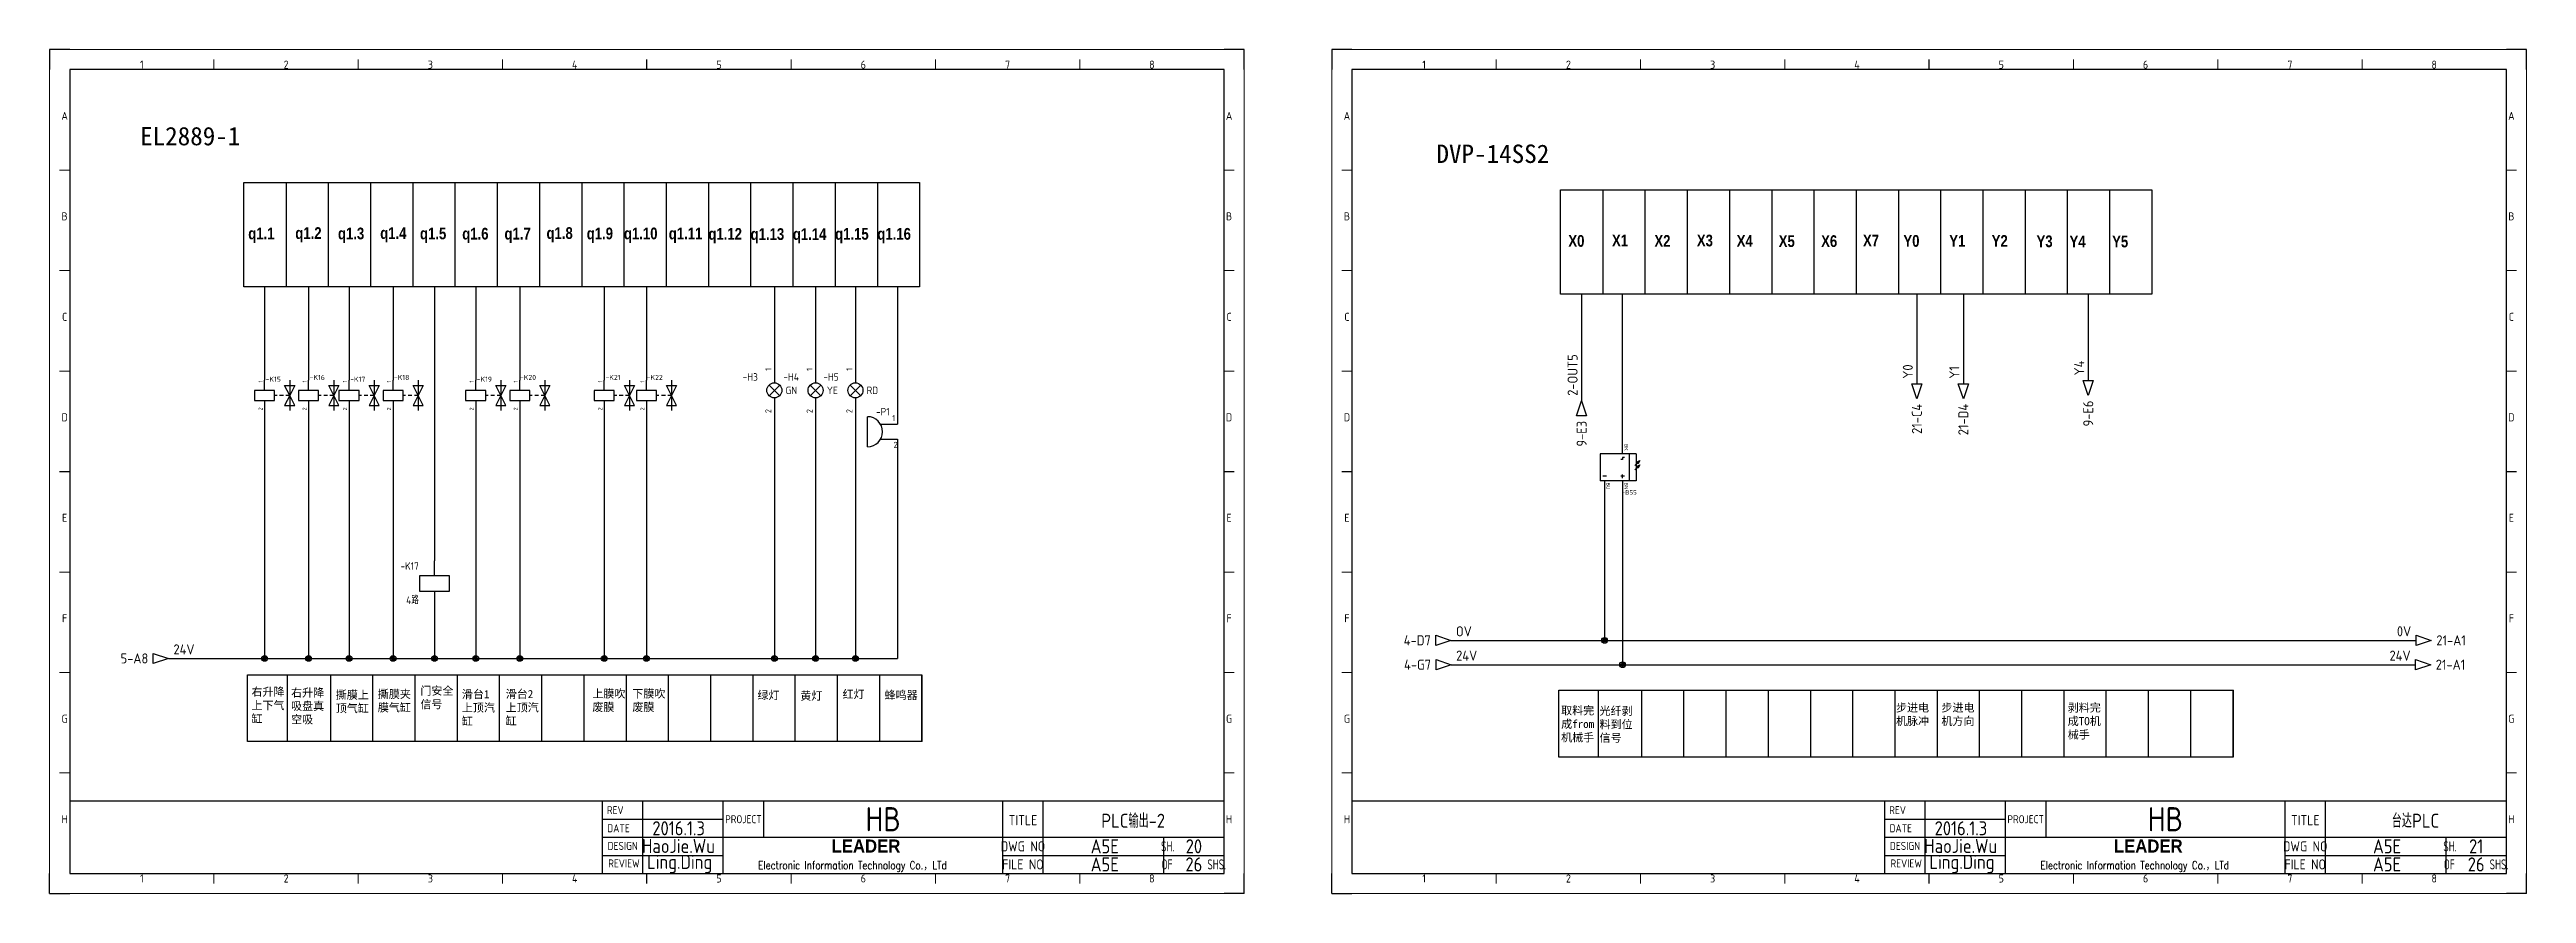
# Model space of a CAD drawing. Header units: millimetres. Extents: x -1699 to 15529, y -2130 to 61.
# Drawn here: x 11044 to 12276, y -2124 to -1704 of the extents above; entities that cross this region are included whole.
import ezdxf
from ezdxf.enums import TextEntityAlignment as Align

# ---------------------------------------------------------------- set-up
doc = ezdxf.new("R2010")
doc.units = ezdxf.units.MM
doc.header["$LTSCALE"] = 10
for name, color, linetype in [('AE_BOR', 1, 'Continuous'), ('DESC', 1, 'Continuous'), ('MISC', 2, 'Continuous'), ('SYMS', 7, 'Continuous'), ('TAGS', 51, 'Continuous'), ('TERMS', 123, 'Continuous'), ('WIREREF', 61, 'Continuous'), ('WIREREF_DEST', 61, 'Continuous'), ('XREF', 7, 'Continuous'), ('YEL_14_THHN', 7, 'Continuous'), ('图框_标题栏属性', 1, 'Continuous'), ('图框_标题栏文字', 6, 'Continuous')]:
    doc.layers.add(name, color=color, linetype=linetype)
doc.layers.add('细实线', color=7, linetype='Continuous', lineweight=25)
doc.styles.add('ACGBTS', font='ISOCP.SHX')
doc.styles.add('CCFS', font='', dxfattribs={"height": 0.7})
doc.styles.get("Standard").update_dxf_attribs({"font": 'simplex.shx', "width": 0.8, "height": 1.625, "bigfont": 'spec_bar.shx'})
doc.styles.add('WD_IEC', font='ISOCP2.shx', dxfattribs={"height": 4, "bigfont": 'gbcbig.shx'})
doc.styles.add('工程字', font='gbenor.shx', dxfattribs={"bigfont": 'gbcbig.shx'})
doc.styles.get('CCFS').set_extended_font_data('SimSun')

msp = doc.modelspace()

# ---------------------------------------------------------------- texts
at = {"layer": 'SYMS', "attachment_point": 1, "style": 'CCFS'}
for s, heights, insert, char_height in [('\\P{\\fSimSun|b1|i0|c134|p2;EL2889-1}', [28.1], (11089.2, -1727.2), 9.165), ('\\P{\\fSimSun|b1|i0|c134|p2;DVP-14SS2}', [28.1], (11733.8, -1736), 9.165), ('\\P右升降上下气缸', [28.1], (11144.6, -2014.9), 4.02), ('\\P右升降吸盘真空吸', [28.1], (11164.3, -2015.3), 4.02), ('撕膜上顶气缸', [28.1], (11186.5, -2023.1), 4.02), ('撕膜夹膜气缸', [28.1], (11207.4, -2022.7), 4.02), ('\\P门安全信号', [28.1], (11228.6, -2014.4), 4.02), ('滑台1上顶汽缸', [28.1], (11249.2, -2022.8), 4.02), ('滑台2上顶汽缸', [28.1], (11271, -2022.7), 4.02), ('上膜吹废膜', [28.1], (11314.1, -2022.5), 4.02), ('下膜吹废膜', [28.1], (11334, -2022.5), 4.02), ('\\P绿灯', [28.1], (11396.2, -2016.6), 4.02), ('\\P黄灯', [28.1], (11417.5, -2016.9), 4.02), ('\\P红灯', [28.1], (11438.5, -2016.1), 4.02), ('\\P蜂鸣器', [28.1], (11459.4, -2016.5), 4.02), ('\\P取料完成from机械手', [28.1], (11795.8, -2024.2), 4.024), ('\\P光纤剥料到位信号', [28.1], (11814.9, -2024.4), 4.02), ('\\P步进电机脉冲', [28.1], (11962.3, -2022.8), 4.02), ('\\P步进电机方向', [34.8], (11984.9, -2022.8), 4.02), ('\\P剥料完成TO机械手', [34.8], (12047.7, -2022.8), 4.02)]:
    msp.add_mtext_dynamic_manual_height_columns(s, width=17.312, gutter_width=0, heights=heights, dxfattribs=dict(at, insert=insert, char_height=char_height))
at = {"layer": '细实线', "char_height": 5.844, "width": 4.871, "attachment_point": 1}
for s, insert in [('{\\fArial|b1|i0|c0|p34;q1.1}', (11143, -1792.6)), ('{\\fArial|b1|i0|c0|p34;q1.2}', (11166.4, -1792.4)), ('{\\fArial|b1|i0|c0|p34;q1.3}', (11187.6, -1792.6)), ('{\\fArial|b1|i0|c0|p34;q1.4}', (11208.6, -1792.4)), ('{\\fArial|b1|i0|c0|p34;q1.5}', (11228.4, -1792.6)), ('{\\fArial|b1|i0|c0|p34;q1.6}', (11249.4, -1792.7)), ('{\\fArial|b1|i0|c0|p34;q1.7}', (11270.4, -1792.7)), ('{\\fArial|b1|i0|c0|p34;q1.8}', (11291.3, -1792.4)), ('{\\fArial|b1|i0|c0|p34;q1.9}', (11311.3, -1792.6)), ('{\\fArial|b1|i0|c0|p34;q1.10}', (11329.8, -1792.6)), ('{\\fArial|b1|i0|c0|p34;q1.11}', (11352.1, -1792.6)), ('{\\fArial|b1|i0|c0|p34;q1.12}', (11371.8, -1792.8)), ('{\\fArial|b1|i0|c0|p34;q1.13}', (11392.8, -1792.9)), ('{\\fArial|b1|i0|c0|p34;q1.14}', (11413.8, -1792.9)), ('{\\fArial|b1|i0|c0|p34;q1.15}', (11434.8, -1792.8)), ('{\\fArial|b1|i0|c0|p34;q1.16}', (11455.8, -1792.8)), ('{\\fArial|b1|i0|c0|p34;X0}', (11799.4, -1796.3)), ('{\\fArial|b1|i0|c0|p34;X1}', (11821.1, -1796.1)), ('{\\fArial|b1|i0|c0|p34;X2}', (11842.2, -1796.3)), ('{\\fArial|b1|i0|c0|p34;X3}', (11863.3, -1796.1)), ('{\\fArial|b1|i0|c0|p34;X4}', (11883.1, -1796.3)), ('{\\fArial|b1|i0|c0|p34;X5}', (11904, -1796.4)), ('{\\fArial|b1|i0|c0|p34;X6}', (11925.1, -1796.4)), ('{\\fArial|b1|i0|c0|p34;X7}', (11945.9, -1796.1)), ('{\\fArial|b1|i0|c0|p34;Y0}', (11966, -1796.3)), ('{\\fArial|b1|i0|c0|p34;Y1}', (11988.8, -1796.3)), ('{\\fArial|b1|i0|c0|p34;Y2}', (12009.9, -1796.3)), ('{\\fArial|b1|i0|c0|p34;Y3}', (12032.2, -1796.5)), ('{\\fArial|b1|i0|c0|p34;Y4}', (12048.6, -1796.6)), ('{\\fArial|b1|i0|c0|p34;Y5}', (12069.8, -1796.6))]:
    msp.add_mtext(s, dxfattribs=dict(at, insert=insert))

# ---------------------------------------------------------------- blocks, each defined once
blk = doc.blocks.new('Border')
for p, q in [((584, 410), (10, 410)), ((10, 410), (10, 10)), ((584, 10), (584, 410)), ((10, 10), (584, 10))]:
    blk.add_line(p, q)
at = {"layer": 'AE_BOR', "color": 1, "lineweight": 30}
for p, q in [((10, 420), (0, 420)), ((0, 420), (0, 410)), ((594, 420), (584, 420)), ((594, 410), (594, 420)), ((297, 410), (297, 415)), ((5, 210), (10, 210)), ((584, 210), (589, 210)), ((0, 0), (0, 10)), ((0, 0), (10, 0)), ((297, 5), (297, 10)), ((594, 0), (584, 0)), ((594, 0), (594, 10))]:
    blk.add_line(p, q, dxfattribs=at)
at = {"layer": 'AE_BOR', "color": 1, "lineweight": 15}
for p, q in [((0, 420), (594, 420)), ((0, 0), (0, 420)), ((594, 420), (594, 0)), ((81.75, 410), (81.75, 415)), ((153.5, 410), (153.5, 415)), ((225.25, 410), (225.25, 415)), ((368.75, 410), (368.75, 415)), ((440.5, 410), (440.5, 415)), ((512.25, 410), (512.25, 415)), ((10, 360), (5, 360)), ((589, 360), (584, 360)), ((10, 310), (5, 310)), ((589, 310), (584, 310)), ((10, 260), (5, 260)), ((589, 260), (584, 260)), ((10, 160), (5, 160)), ((589, 160), (584, 160)), ((10, 110), (5, 110)), ((589, 110), (584, 110)), ((10, 60), (5, 60)), ((589, 60), (584, 60)), ((594, 0), (0, 0)), ((81.75, 5), (81.75, 10)), ((153.5, 5), (153.5, 10)), ((225.25, 5), (225.25, 10)), ((368.75, 5), (368.75, 10)), ((440.5, 5), (440.5, 10)), ((512.25, 5), (512.25, 10))]:
    blk.add_line(p, q, dxfattribs=at)
at = {"layer": 'AE_BOR', "color": 1, "lineweight": 15, "style": 'ACGBTS'}
for s, p in [('1', (45.875, 412.5)), ('2', (117.625, 412.5)), ('3', (189.375, 412.5)), ('4', (261.125, 412.5)), ('5', (332.875, 412.5)), ('6', (404.625, 412.5)), ('7', (476.375, 412.5)), ('8', (548.125, 412.5)), ('A', (7.5, 387)), ('A', (586.5, 387)), ('B', (7.5, 337)), ('B', (586.5, 337)), ('C', (7.5, 287)), ('C', (586.5, 287)), ('D', (7.5, 237)), ('D', (586.5, 237)), ('E', (7.5, 187)), ('E', (586.5, 187)), ('F', (7.5, 137)), ('F', (586.5, 137)), ('G', (7.5, 87)), ('G', (586.5, 87)), ('H', (7.5, 37)), ('H', (586.5, 37)), ('1', (45.875, 7.5)), ('2', (117.625, 7.5)), ('3', (189.375, 7.5)), ('4', (261.125, 7.5)), ('5', (332.875, 7.5)), ('6', (404.625, 7.5)), ('7', (476.375, 7.5)), ('8', (548.125, 7.5))]:
    blk.add_text(s, height=4, dxfattribs=at).set_placement(p, align=Align.MIDDLE)
blk = doc.blocks.new('TITLE3')
for p, q in [((-309, 0), (-309, 36)), ((-309, 27), (-249, 27)), ((-289, 0), (-289, 36)), ((-249, 0), (-249, 36)), ((-249, 0), (-249, 36)), ((-249, 0), (-249, 36)), ((-229, 36), (-229, 27)), ((-229, 27), (-229, 18)), ((-110, 0), (-110, 36)), ((-90, 0), (-90, 36)), ((-309, 18), (-248, 18)), ((-249, 18), (0, 18)), ((-30, 0), (-30, 18)), ((-309, 9), (-249, 9)), ((-289, 4.2), (-289, 4.2)), ((-289, 4.2), (-289, 4.2)), ((-110, 9), (0, 9))]:
    blk.add_line(p, q)
blk.add_lwpolyline([(-309, 36), (-574, 36), (-574, 0), (-309, 0)], close=True)
blk.add_lwpolyline([(-309, 0), (0, 0), (0, 36), (-309, 36)])
at = {"insert": (-248, 16.9), "char_height": 5, "attachment_point": 1}
blk.add_mtext_dynamic_manual_height_columns('\\pi52.854;{\\fArial Black|b0|i0|c0|p34;\\H1.3x;LEADER\\Fsimplex,spec_bar|c134;\\H1.0769x; }\\P\\pi16.37;{\\H0.8x;Electronic Information Technology Co.\\fSimSun|b0|i0|c134|p2;，\\Fsimplex,spec_bar|c134;LTd}', width=138.015, gutter_width=8.12, heights=[69.9], dxfattribs=at)
at = {"layer": '图框_标题栏属性', "style": '工程字'}
for tag, height, p in [('版本', 7, (-271.2, 31.5)), ('日期', 7, (-271.2, 22.5)), ('项目', 12, (-169.5, 27)), ('名称', 7, (-45.2, 26.5)), ('制图', 7, (-271.3, 13.7)), ('文件', 7, (-59.3, 13.5)), ('页数', 7, (-16.3, 13.5)), ('审核', 7, (-270.7, 4.7)), ('图号', 7, (-59.3, 4.5)), ('总数', 7, (-16.3, 4.5))]:
    blk.add_attdef(tag, text='', height=height, dxfattribs=at).set_placement(p, align=Align.MIDDLE)
at = {"layer": '图框_标题栏文字', "style": '工程字'}
for s, height, p in [('REV', 4, (-302.7, 31.5)), ('PROJECT', 4, (-239, 27)), ('TITLE', 5, (-100, 26.5)), ('DATE', 4, (-301.1, 22.5)), ('DESIGN', 4, (-299, 13.7)), ('DWG NO', 5, (-100, 13.5)), ('REVIEW', 4, (-298.4, 5)), ('FILE NO', 5, (-100, 4.5))]:
    blk.add_text(s, height=height, dxfattribs=at).set_placement(p, align=Align.MIDDLE_CENTER)
at = {"layer": '图框_标题栏文字', "style": '工程字', "width": 0.8}
for s, p in [('SH.            ', (-15, 13.5)), ('OF        SHS.', (-15, 4.5))]:
    blk.add_text(s, height=5, dxfattribs=at).set_placement(p, align=Align.MIDDLE_CENTER)
blk = doc.blocks.new('HA1D3')
blk.add_lwpolyline([(0, 0), (-3.75, -1.25), (-3.75, 1.25)], close=True)
at = {"style": 'WD_IEC'}
blk.add_attdef('XREF', text='', height=2.5, dxfattribs=at).set_placement((-5, 0), align=Align.MIDDLE_RIGHT)
at = {"style": 'WD_IEC', "flags": 1}
blk.add_attdef('SIGCODE', text='', height=1, dxfattribs=at).set_placement((-2.5, 1.8), align=Align.RIGHT)
at = {"style": 'WD_IEC'}
for tag, p, height, flags in [('X1TERM01', (0, 0), 0.32, 1), ('WIRENO', (1.25, 1), 2.5, 8)]:
    blk.add_attdef(tag, p, '', height=height, dxfattribs=dict(at, flags=flags))
blk.add_attdef('DESC1', text='', height=2.5, dxfattribs=at).set_placement((1.25, -1), align=Align.TOP_LEFT)
blk = doc.blocks.new('*U283')
at = {"layer": 'SYMS'}
blk.add_line((0, -16.7), (0, 16.7), dxfattribs=at)
blk = doc.blocks.new('*U284')
at = {"layer": 'SYMS', "color": 0, "linetype": 'ByBlock', "lineweight": -2, "transparency": 16777216}
for p in [(0, 0), (21, 0), (42, 0), (63, 0), (84, 0), (105, 0), (126, 0), (147, 0), (168, 0), (189, 0), (210, 0), (231, 0), (252, 0), (273, 0), (294, 0)]:
    blk.add_blockref('*U283', p, dxfattribs=at)
blk = doc.blocks.new('*U285')
at = {"layer": 'SYMS'}
blk.add_line((0, 26), (0, -26), dxfattribs=at)
blk = doc.blocks.new('*U286')
at = {"layer": 'SYMS', "color": 0, "linetype": 'ByBlock', "lineweight": -2, "transparency": 16777216}
for p in [(0, 0), (21, 0), (42, 0), (63, 0), (84, 0), (105, 0), (126, 0), (147, 0), (168, 0), (189, 0), (210, 0), (231, 0), (252, 0), (273, 0), (294, 0), (315, 0)]:
    blk.add_blockref('*U285', p, dxfattribs=at)
blk = doc.blocks.new('WDDOT')
for radius in [0.72, 0.449, 0.223]:
    blk.add_circle((0, 0), radius)
blk = doc.blocks.new('VSV1')
for p, q in [((0, 2.5), (0, 7.5)), ((6.2, 0), (5, 0)), ((9.4, 0), (7.5, 0)), ((12.5, 0), (10, 5)), ((10, 5), (15, 5)), ((12.5, 0), (10, -5)), ((12.5, 0), (10.6, 0)), ((12.5, 7.5), (12.5, -7.5)), ((15, 5), (12.5, 0)), ((15, -5), (12.5, 0)), ((0, -2.5), (0, -7.5)), ((10, -5), (15, -5))]:
    blk.add_line(p, q)
blk.add_lwpolyline([(-5, 2.5), (-5, -2.5), (5, -2.5), (5, 2.5)], close=True)
at = {"style": 'WD_IEC'}
for tag, p in [('INST', (-5.2, 11.5)), ('TAG1', (-5.2, 4.5)), ('LOC', (-5.2, 8)), ('DESC2', (-5.2, -10.3)), ('DESC3', (-5.2, -13.8)), ('DESC1', (-5.2, -6.8))]:
    blk.add_attdef(tag, text='', height=2.5, dxfattribs=at).set_placement(p, align=Align.RIGHT)
at = {"style": 'WD_IEC', "flags": 9}
for tag, p in [('MFG', (-6, 1)), ('CAT', (-6, -1.5))]:
    blk.add_attdef(tag, text='', height=1.5, dxfattribs=at).set_placement(p, align=Align.RIGHT)
at = {"style": 'WD_IEC', "flags": 1}
for tag, p, height in [('X4LINK', (-5, 0), 0.32), ('X2TERM01', (0, 7.5), 0.32), ('X1LINK', (12.5, 0), 0.32), ('X8TERM02', (0, -7.5), 0.32), ('ASSYCODE', (1, -4), 1), ('FAMILY', (1, -5.5), 1), ('CATDESC', (1, -7), 1)]:
    blk.add_attdef(tag, p, '', height=height, dxfattribs=at)
at = {"style": 'WD_IEC'}
blk.add_attdef('TERM01', text='', height=2, rotation=90, dxfattribs=at).set_placement((-1, 7.5), align=Align.RIGHT)
blk.add_attdef('TERM02', (-1, -7.5), '', height=2, rotation=90, dxfattribs=at)
at = {"lineweight": 9, "style": 'WD_IEC'}
for tag, p in [('NO', (-5.5, -16.5)), ('NC', (-5.5, -20))]:
    blk.add_attdef(tag, text='', height=2.5, dxfattribs=at).set_placement(p, align=Align.TOP_RIGHT)
for tag, p in [('XREFNO', (-4, -16.5)), ('XREFNC', (-4, -20)), ('WDTAGALT', (-3.9, -23.1))]:
    blk.add_attdef(tag, text='', height=2.5, dxfattribs=at).set_placement(p, align=Align.TOP_LEFT)
blk = doc.blocks.new('VCR1')
for p, q in [((0, 2.5), (0, 7.5)), ((0, -2.5), (0, -7.5))]:
    blk.add_line(p, q)
blk.add_lwpolyline([(-5, 2.5), (-5, -2.5), (5, -2.5), (5, 2.5)], close=True)
at = {"style": 'WD_IEC'}
for tag, p in [('INST', (-5.25, 11.5)), ('LOC', (-5.25, 8)), ('TAG1', (-5.25, 4.5)), ('DESC2', (-5.25, -10.35)), ('DESC1', (-5.25, -6.85)), ('DESC3', (-5.25, -13.85))]:
    blk.add_attdef(tag, text='', height=2.5, dxfattribs=at).set_placement(p, align=Align.RIGHT)
at = {"style": 'WD_IEC', "flags": 9}
for tag, p in [('MFG', (-6, 1)), ('CAT', (-6, -1.5))]:
    blk.add_attdef(tag, text='', height=1.5, dxfattribs=at).set_placement(p, align=Align.RIGHT)
at = {"style": 'WD_IEC', "flags": 1}
for tag, p, height in [('X4LINK', (-5, 0), 0.32), ('X2TERM01', (0, 7.5), 0.32), ('X1LINK', (5, 0), 0.32), ('X8TERM02', (0, -7.5), 0.32), ('ASSYCODE', (1, -4), 1), ('FAMILY', (1, -5.5), 1), ('CATDESC', (1, -7), 1)]:
    blk.add_attdef(tag, p, '', height=height, dxfattribs=at)
at = {"style": 'WD_IEC'}
blk.add_attdef('TERM01', text='', height=2, rotation=90, dxfattribs=at).set_placement((-1, 7.5), align=Align.RIGHT)
blk.add_attdef('TERM02', (-1, -7.5), '', height=2, rotation=90, dxfattribs=at)
at = {"lineweight": 9, "style": 'WD_IEC'}
for tag, p in [('NO', (-5.5, -16.5)), ('NC', (-5.5, -20))]:
    blk.add_attdef(tag, text='', height=2.5, dxfattribs=at).set_placement(p, align=Align.TOP_RIGHT)
for tag, p in [('XREFNO', (-4, -16.5)), ('XREFNC', (-4, -20))]:
    blk.add_attdef(tag, text='', height=2.5, dxfattribs=at).set_placement(p, align=Align.TOP_LEFT)
blk = doc.blocks.new('VLT1G')
for p, q in [((-1.77, -1.77), (1.77, 1.77)), ((1.77, -1.77), (-1.77, 1.77)), ((0, 7.5), (0, 2.5)), ((0, -2.5), (0, -7.5))]:
    blk.add_line(p, q)
blk.add_circle((0, 0), 2.5)
at = {"style": 'WD_IEC'}
for tag, p in [('INST', (-5.5, 10.25)), ('LOC', (-5.5, 6.75)), ('TAG1', (-5.5, 3.25)), ('DESC2', (-5.5, -9.85)), ('DESC1', (-5.5, -6.35)), ('DESC3', (-5.5, -13.35))]:
    blk.add_attdef(tag, text='', height=2.5, dxfattribs=at).set_placement(p, align=Align.RIGHT)
at = {"style": 'WD_IEC', "flags": 9}
for tag, p in [('MFG', (-6, -0.25)), ('CAT', (-6, -2.75))]:
    blk.add_attdef(tag, text='', height=1.5, dxfattribs=at).set_placement(p, align=Align.RIGHT)
at = {"style": 'WD_IEC'}
blk.add_attdef('TERM01', text='', height=2, rotation=90, dxfattribs=at).set_placement((-1, 7.5), align=Align.RIGHT)
blk.add_attdef('TERM02', (-1, -7.5), '', height=2, rotation=90, dxfattribs=at)
at = {"style": 'WD_IEC', "flags": 1}
for tag, p, height in [('X4LINK', (-3, 0), 0.32), ('X2TERM01', (0, 7.5), 0.32), ('X1LINK', (3, 0), 0.32), ('X8TERM02', (0, -7.5), 0.32), ('ASSYCODE', (1, -4), 1), ('FAMILY', (1, -5.5), 1), ('CATDESC', (1, -7), 1)]:
    blk.add_attdef(tag, p, '', height=height, dxfattribs=at)
at = {"lineweight": 13, "style": 'WD_IEC'}
blk.add_attdef('COLOR', text='', height=2.5, dxfattribs=at).set_placement((3.75, 0), align=Align.MIDDLE_LEFT)
at = {"lineweight": 15, "style": 'WD_IEC'}
for tag, p in [('XREF', (-5.5, -18)), ('WDTAGALT', (-5.5, -21))]:
    blk.add_attdef(tag, text='', height=2.5, dxfattribs=at).set_placement(p, align=Align.RIGHT)
blk = doc.blocks.new('VLT1Y')
for p, q in [((-1.77, -1.77), (1.77, 1.77)), ((1.77, -1.77), (-1.77, 1.77)), ((0, 7.5), (0, 2.5)), ((0, -2.5), (0, -7.5))]:
    blk.add_line(p, q)
blk.add_circle((0, 0), 2.5)
at = {"style": 'WD_IEC'}
for tag, p in [('INST', (-5.5, 10.25)), ('LOC', (-5.5, 6.75)), ('TAG1', (-5.5, 3.25)), ('DESC2', (-5.5, -9.85)), ('DESC1', (-5.5, -6.35)), ('DESC3', (-5.5, -13.35))]:
    blk.add_attdef(tag, text='', height=2.5, dxfattribs=at).set_placement(p, align=Align.RIGHT)
at = {"style": 'WD_IEC', "flags": 9}
for tag, p in [('MFG', (-6, -0.25)), ('CAT', (-6, -2.75))]:
    blk.add_attdef(tag, text='', height=1.5, dxfattribs=at).set_placement(p, align=Align.RIGHT)
at = {"style": 'WD_IEC'}
blk.add_attdef('TERM01', text='', height=2, rotation=90, dxfattribs=at).set_placement((-1, 7.5), align=Align.RIGHT)
blk.add_attdef('TERM02', (-1, -7.5), '', height=2, rotation=90, dxfattribs=at)
at = {"style": 'WD_IEC', "flags": 1}
for tag, p, height in [('X4LINK', (-3, 0), 0.32), ('X2TERM01', (0, 7.5), 0.32), ('X1LINK', (3, 0), 0.32), ('X8TERM02', (0, -7.5), 0.32), ('ASSYCODE', (1, -4), 1), ('FAMILY', (1, -5.5), 1), ('CATDESC', (1, -7), 1)]:
    blk.add_attdef(tag, p, '', height=height, dxfattribs=at)
at = {"lineweight": 13, "style": 'WD_IEC'}
blk.add_attdef('COLOR', text='', height=2.5, dxfattribs=at).set_placement((3.75, 0), align=Align.MIDDLE_LEFT)
at = {"lineweight": 15, "style": 'WD_IEC'}
for tag, p in [('XREF', (-5.5, -18)), ('WDTAGALT', (-5.5, -21.5))]:
    blk.add_attdef(tag, text='', height=2.5, dxfattribs=at).set_placement(p, align=Align.RIGHT)
blk = doc.blocks.new('VLT1R')
for p, q in [((-1.77, -1.77), (1.77, 1.77)), ((1.77, -1.77), (-1.77, 1.77)), ((0, 7.5), (0, 2.5)), ((0, -2.5), (0, -7.5))]:
    blk.add_line(p, q)
blk.add_circle((0, 0), 2.5)
at = {"style": 'WD_IEC'}
for tag, p in [('INST', (-5.5, 10.25)), ('LOC', (-5.5, 6.75)), ('TAG1', (-5.5, 3.25)), ('DESC2', (-5.5, -9.85)), ('DESC1', (-5.5, -6.35)), ('DESC3', (-5.5, -13.35))]:
    blk.add_attdef(tag, text='', height=2.5, dxfattribs=at).set_placement(p, align=Align.RIGHT)
at = {"style": 'WD_IEC', "flags": 9}
for tag, p in [('MFG', (-6, -0.25)), ('CAT', (-6, -2.75))]:
    blk.add_attdef(tag, text='', height=1.5, dxfattribs=at).set_placement(p, align=Align.RIGHT)
at = {"style": 'WD_IEC'}
blk.add_attdef('TERM01', text='', height=2, rotation=90, dxfattribs=at).set_placement((-1, 7.5), align=Align.RIGHT)
blk.add_attdef('TERM02', (-1, -7.5), '', height=2, rotation=90, dxfattribs=at)
at = {"style": 'WD_IEC', "flags": 1}
for tag, p, height in [('X4LINK', (-3, 0), 0.32), ('X2TERM01', (0, 7.5), 0.32), ('X1LINK', (3, 0), 0.32), ('X8TERM02', (0, -7.5), 0.32), ('ASSYCODE', (1, -4), 1), ('FAMILY', (1, -5.5), 1), ('CATDESC', (1, -7), 1)]:
    blk.add_attdef(tag, p, '', height=height, dxfattribs=at)
at = {"lineweight": 13, "style": 'WD_IEC'}
blk.add_attdef('COLOR', text='', height=2.5, dxfattribs=at).set_placement((3.75, 0), align=Align.MIDDLE_LEFT)
at = {"lineweight": 15, "style": 'WD_IEC'}
for tag, p in [('XREF', (-5.5, -18)), ('WDTAGALT', (-5.5, -22))]:
    blk.add_attdef(tag, text='', height=2.5, dxfattribs=at).set_placement(p, align=Align.RIGHT)
blk = doc.blocks.new('VAN1Z')
for p, q in [((-10, -5), (-10, 5)), ((-5.67, 2.5), (0, 2.5)), ((-5.67, -2.5), (0, -2.5))]:
    blk.add_line(p, q)
blk.add_arc((-10, 0), 5, 270, 90)
at = {"style": 'WD_IEC'}
for tag, height, p in [('INST', 2.5, (-11.5, 11.5)), ('LOC', 2.5, (-11.5, 8)), ('TAG1', 2.5, (-11.5, 4.5)), ('TERM02', 2, (0, -1.5)), ('TERM01', 2, (0, 3.5)), ('DESC2', 2.5, (-11.5, -10.35)), ('DESC1', 2.5, (-11.5, -6.85)), ('DESC3', 2.5, (-11.5, -13.85)), ('XREF', 2.5, (-11.5, -18.85))]:
    blk.add_attdef(tag, text='', height=height, dxfattribs=at).set_placement(p, align=Align.RIGHT)
at = {"style": 'WD_IEC', "flags": 9}
for tag, p in [('MFG', (-11, 1)), ('CAT', (-11, -1.5))]:
    blk.add_attdef(tag, text='', height=1.5, dxfattribs=at).set_placement(p, align=Align.RIGHT)
at = {"style": 'WD_IEC', "flags": 1}
for tag, p, height in [('X2TERM01', (0, 2.5), 0.32), ('ASSYCODE', (-4, -4), 1), ('FAMILY', (-4, -5.5), 1), ('CATDESC', (-4, -7), 1), ('X8TERM02', (0, -2.5), 0.32)]:
    blk.add_attdef(tag, p, '', height=height, dxfattribs=at)
blk = doc.blocks.new('*U287')
at = {"layer": 'SYMS'}
blk.add_line((0, 26), (0, -26), dxfattribs=at)
blk = doc.blocks.new('*U288')
at = {"layer": 'SYMS', "color": 0, "linetype": 'ByBlock', "lineweight": -2, "transparency": 16777216}
for p in [(0, 0), (21, 0), (42, 0), (63, 0), (84, 0), (105, 0), (126, 0), (147, 0), (168, 0), (189, 0), (210, 0), (231, 0), (252, 0), (273, 0)]:
    blk.add_blockref('*U287', p, dxfattribs=at)
blk = doc.blocks.new('*U289')
at = {"layer": 'SYMS'}
blk.add_line((0, -16.7), (0, 16.7), dxfattribs=at)
blk = doc.blocks.new('*U290')
at = {"layer": 'SYMS', "color": 0, "linetype": 'ByBlock', "lineweight": -2, "transparency": 16777216}
for p in [(0, 0), (21, 0), (42, 0), (63, 0), (84, 0), (105, 0), (126, 0), (147, 0), (168, 0), (189, 0), (210, 0), (231, 0), (252, 0), (273, 0), (294, 0)]:
    blk.add_blockref('*U289', p, dxfattribs=at)
blk = doc.blocks.new('HA1S1')
blk.add_lwpolyline([(0, 1.25), (3.75, 0), (0, -1.25)], close=True)
at = {"style": 'WD_IEC'}
for tag, height, flags, p in [('WIRENO', 2.5, 8, (-1.25, 1)), ('SIGCODE', 1, 1, (5, 1.8))]:
    blk.add_attdef(tag, text='', height=height, dxfattribs=dict(at, flags=flags)).set_placement(p, align=Align.RIGHT)
at = {"style": 'WD_IEC', "flags": 1}
blk.add_attdef('X4TERM01', (0, 0), '', height=0.32, dxfattribs=at)
at = {"style": 'WD_IEC'}
blk.add_attdef('XREF', text='', height=2.5, dxfattribs=at).set_placement((5, 0), align=Align.MIDDLE_LEFT)
blk.add_attdef('DESC1', text='', height=2.5, dxfattribs=at).set_placement((-1.25, -1), align=Align.TOP_RIGHT)
blk = doc.blocks.new('HA1D4')
blk.add_lwpolyline([(0, 0), (1.25, -3.75), (-1.25, -3.75)], close=True)
at = {"style": 'WD_IEC', "flags": 8}
blk.add_attdef('WIRENO', (-1, 1.25), '', height=2.5, rotation=90, dxfattribs=at)
at = {"style": 'WD_IEC'}
blk.add_attdef('DESC1', text='', height=2.5, rotation=90, dxfattribs=at).set_placement((1, 1.25), align=Align.TOP_LEFT)
at = {"style": 'WD_IEC', "flags": 1}
blk.add_attdef('X2TERM01', (0, 0), '', height=0.32, dxfattribs=at)
blk.add_attdef('SIGCODE', text='', height=1, dxfattribs=at).set_placement((-2.5, -3.2), align=Align.RIGHT)
at = {"style": 'WD_IEC'}
blk.add_attdef('XREF', text='', height=2.5, rotation=90, dxfattribs=at).set_placement((0, -5), align=Align.MIDDLE_RIGHT)
blk = doc.blocks.new('VPE1B15')
for p, q in [((-9.5, -1.3), (-8.6, 0.5)), ((-8.6, 0.5), (-7.7, -0.4)), ((-8.2, 0), (-6.8, 1.4)), ((-7.5, -7.5), (-7.5, 7.5)), ((-7.5, 7.5), (12.5, 7.5)), ((-3.7, 7.5), (-3.7, -7.5)), ((-1, 4.9), (1, 4.9)), ((0, 7.5), (0, 12.5)), ((0, 5.9), (0, 3.9)), ((9, 4.9), (11, 4.9)), ((10, 7.5), (10, 12.5)), ((12.5, -7.5), (12.5, 7.5)), ((-7.7, -0.4), (-9.5, -1.3)), ((-9.5, -3.7), (-8.6, -1.9)), ((-7.7, -2.8), (-9.5, -3.7)), ((-8.6, -1.9), (-7.7, -2.8)), ((-8.2, -2.4), (-6.8, -1)), ((-7.5, -7.5), (12.5, -7.5)), ((-1, -5.4), (0, -5.4)), ((0, -5.4), (0, -4.4)), ((0, -4.4), (1, -4.4)), ((0, -7.5), (0, -12.5))]:
    blk.add_line(p, q)
for points in [[(-8.6, 0.5), (-7.7, -0.4), (-9.5, -1.3)], [(-8.6, -1.9), (-7.7, -2.8), (-9.5, -3.7)]]:
    blk.add_solid(points)
at = {"style": 'WD_IEC'}
for tag, height, p in [('INST', 2.7, (-11.5, 12)), ('XREF', 2.5, (-11.5, -1.4)), ('TAG1', 2.5, (-11.5, 3.2)), ('LOC', 2.7, (-11.5, 8)), ('DESC2', 2.7, (-11.5, -9.2)), ('DESC3', 2.7, (-11.5, -13.2)), ('DESC1', 2.7, (-11.5, -5.2))]:
    blk.add_attdef(tag, text='', height=height, dxfattribs=at).set_placement(p, align=Align.RIGHT)
at = {"style": 'WD_IEC', "flags": 1}
for tag, p, height in [('X4LINK', (-7.5, 0), 0.32), ('X2TERM01', (0, 12.5), 0.32), ('X2TERM02', (10, 12.5), 0.32), ('X1LINK', (12.5, 0), 0.32), ('MFG', (13, 6.1), 1.5), ('CAT', (13, 3.6), 1.5), ('X8TERM03', (0, -12.5), 0.32), ('ASSYCODE', (13.1, -4.4), 1), ('FAMILY', (13.1, -5.9), 1), ('CATDESC', (13.1, -7.4), 1)]:
    blk.add_attdef(tag, p, '', height=height, dxfattribs=at)
at = {"style": 'WD_IEC'}
for tag, p in [('TERM01', (-1, 12.2)), ('TERM02', (9, 12.2))]:
    blk.add_attdef(tag, text='', height=2, rotation=90, dxfattribs=at).set_placement(p, align=Align.RIGHT)
blk.add_attdef('TERM03', (-1, -13), '', height=2, rotation=90, dxfattribs=at)
blk = doc.blocks.new('HA1S4')
blk.add_lwpolyline([(0, -3.75), (-1.25, 0), (1.25, 0)], close=True)
at = {"style": 'WD_IEC', "flags": 8}
blk.add_attdef('WIRENO', (-1, 1.25), '', height=2.5, rotation=90, dxfattribs=at)
at = {"style": 'WD_IEC'}
blk.add_attdef('DESC1', text='', height=2.5, rotation=90, dxfattribs=at).set_placement((1, 1.25), align=Align.TOP_LEFT)
at = {"style": 'WD_IEC', "flags": 1}
blk.add_attdef('X2TERM01', (0, 0), '', height=0.32, dxfattribs=at)
blk.add_attdef('SIGCODE', text='', height=1, dxfattribs=at).set_placement((-2.5, -3.2), align=Align.RIGHT)
at = {"style": 'WD_IEC'}
blk.add_attdef('XREF', text='', height=2.5, rotation=90, dxfattribs=at).set_placement((0, -5), align=Align.MIDDLE_RIGHT)

# ---------------------------------------------------------------- linework, layer by layer
at = {"layer": 'SYMS'}
for p, q in [((11140.8, -1770.1), (11161.8, -1770.1)), ((11795.5, -1773.8), (11816.5, -1773.8)), ((11162.3, -2015.1), (11162.3, -2048.4)), ((11814.2, -2022.8), (11814.2, -2056.1))]:
    msp.add_line(p, q, dxfattribs=at)
for points in [[(11140.8, -1770.1), (11476.8, -1770.1), (11476.8, -1822.1), (11140.8, -1822.1)], [(11795.5, -1773.8), (12089.5, -1773.8), (12089.5, -1825.8), (11795.5, -1825.8)], [(11142.7, -2015.1), (11478, -2015.1), (11478, -2048.4), (11142.7, -2048.4)], [(11794.6, -2022.8), (12129.9, -2022.8), (12129.9, -2056.1), (11794.6, -2056.1)]]:
    msp.add_lwpolyline(points, close=True, dxfattribs=at)
at = {"layer": 'YEL_14_THHN'}
for p, q in [((11151.1, -1822.1), (11151.1, -1868.6)), ((11173, -1822.1), (11173, -1868.6)), ((11193.1, -1822.1), (11193.1, -1868.6)), ((11215, -1822.1), (11215, -1868.6)), ((11235.6, -1822.1), (11235.6, -1958.4)), ((11256.1, -1822.1), (11256.1, -1868.6)), ((11278, -1822.1), (11278, -1868.6)), ((11320, -1822.1), (11320, -1868.6)), ((11341, -1822.1), (11341, -1868.6)), ((11404.6, -1822.1), (11404.6, -1862.4)), ((11425.1, -1822.1), (11425.1, -1862.4)), ((11444.9, -1822.1), (11444.9, -1862.4)), ((11465.9, -1822.1), (11465.9, -1890.4)), ((11806, -1825.8), (11806, -1878.8)), ((11826.4, -1900.6), (11826.4, -1825.8)), ((11972.7, -1825.8), (11972.7, -1870.3)), ((11995.8, -1825.8), (11995.8, -1870.3)), ((12057.9, -1825.8), (12057.9, -1868.7)), ((11151.1, -1883.6), (11151.1, -2007)), ((11173, -1883.6), (11173, -2007)), ((11193.1, -1883.6), (11193.1, -2007)), ((11215, -1883.6), (11215, -2007)), ((11256.1, -1883.6), (11256.1, -2007)), ((11278, -1883.6), (11278, -2007)), ((11320, -1883.6), (11320, -2007)), ((11341, -1883.6), (11341, -2007)), ((11404.6, -1884.9), (11404.6, -2007)), ((11425.1, -1884.9), (11425.1, -2007)), ((11444.9, -1884.9), (11444.9, -2007)), ((11465.9, -1897.9), (11465.9, -2007)), ((11817.4, -1923.1), (11817.4, -1998)), ((11826.4, -1923.1), (11826.4, -2010.1)), ((11235.6, -1980.9), (11235.6, -2007)), ((11103.3, -2007), (11465.9, -2007)), ((11741, -1998), (12221, -1998)), ((11741.1, -2010.1), (12220.7, -2010.1))]:
    msp.add_line(p, q, dxfattribs=at)

# ---------------------------------------------------------------- block references
ref = msp.add_blockref('TITLE3', (11628.2, -2114))
ref.add_attrib('总数', '26', dxfattribs={"layer": '图框_标题栏属性', "height": 7, "style": '工程字'}).set_placement((11613.2, -2109.5), align=Align.MIDDLE)
ref.add_attrib('页数', '20', dxfattribs={"layer": '图框_标题栏属性', "height": 7, "style": '工程字'}).set_placement((11613.2, -2100.5), align=Align.MIDDLE)
ref.add_attrib('文件', 'A5E', dxfattribs={"layer": '图框_标题栏属性', "height": 7, "style": '工程字'}).set_placement((11568.9, -2100.5), align=Align.MIDDLE)
ref.add_attrib('图号', 'A5E', dxfattribs={"layer": '图框_标题栏属性', "height": 7, "style": '工程字'}).set_placement((11568.9, -2109.5), align=Align.MIDDLE)
ref.add_attrib('名称', 'PLC输出-2', dxfattribs={"layer": '图框_标题栏属性', "height": 7, "style": '工程字'}).set_placement((11583, -2087.4), align=Align.MIDDLE)
ref.add_attrib('项目', 'HB', dxfattribs={"layer": '图框_标题栏属性', "height": 12, "style": '工程字'}).set_placement((11458.7, -2087), align=Align.MIDDLE)
ref.add_attrib('审核', 'Ling.Ding', dxfattribs={"layer": '图框_标题栏属性', "height": 7, "style": '工程字'}).set_placement((11357.5, -2109.3), align=Align.MIDDLE)
ref.add_attrib('制图', 'HaoJie.Wu', dxfattribs={"layer": '图框_标题栏属性', "height": 7, "style": '工程字'}).set_placement((11356.9, -2100.3), align=Align.MIDDLE)
ref.add_attrib('日期', '2016.1.3', dxfattribs={"layer": '图框_标题栏属性', "height": 7, "style": '工程字'}).set_placement((11357, -2091.5), align=Align.MIDDLE)
ref = msp.add_blockref('TITLE3', (12265.8, -2114))
ref.add_attrib('总数', '26', dxfattribs={"layer": '图框_标题栏属性', "height": 7, "style": '工程字'}).set_placement((12250.8, -2109.5), align=Align.MIDDLE)
ref.add_attrib('页数', '21', dxfattribs={"layer": '图框_标题栏属性', "height": 7, "style": '工程字'}).set_placement((12250.8, -2100.5), align=Align.MIDDLE)
ref.add_attrib('文件', 'A5E', dxfattribs={"layer": '图框_标题栏属性', "height": 7, "style": '工程字'}).set_placement((12206.5, -2100.5), align=Align.MIDDLE)
ref.add_attrib('图号', 'A5E', dxfattribs={"layer": '图框_标题栏属性', "height": 7, "style": '工程字'}).set_placement((12206.5, -2109.5), align=Align.MIDDLE)
ref.add_attrib('名称', '台达PLC', dxfattribs={"layer": '图框_标题栏属性', "height": 7, "style": '工程字'}).set_placement((12220.6, -2087.4), align=Align.MIDDLE)
ref.add_attrib('项目', 'HB', dxfattribs={"layer": '图框_标题栏属性', "height": 12, "style": '工程字'}).set_placement((12096.3, -2087), align=Align.MIDDLE)
ref.add_attrib('审核', 'Ling.Ding', dxfattribs={"layer": '图框_标题栏属性', "height": 7, "style": '工程字'}).set_placement((11995.1, -2109.3), align=Align.MIDDLE)
ref.add_attrib('制图', 'HaoJie.Wu', dxfattribs={"layer": '图框_标题栏属性', "height": 7, "style": '工程字'}).set_placement((11994.5, -2100.3), align=Align.MIDDLE)
ref.add_attrib('日期', '2016.1.3', dxfattribs={"layer": '图框_标题栏属性', "height": 7, "style": '工程字'}).set_placement((11994.6, -2091.5), align=Align.MIDDLE)
at = {"layer": 'AE_BOR'}
for p in [(11044.2, -2124), (11681.8, -2124)]:
    msp.add_blockref('Border', p, dxfattribs=at)
at = {"layer": 'SYMS'}
for name, p in [('*U286', (11161.8, -1796.1)), ('*U288', (11816.5, -1799.8)), ('*U284', (11184, -2031.8)), ('*U290', (11835.9, -2039.4))]:
    msp.add_blockref(name, p, dxfattribs=at)
ref = msp.add_blockref('HA1D4', (11806, -1878.8), dxfattribs=dict(at, xscale=2, yscale=2, zscale=2))
ref.add_attrib('XREF', '9-E3', dxfattribs={"layer": 'XREF', "height": 5, "rotation": 90, "style": 'WD_IEC'}).set_placement((11806, -1888.8), align=Align.MIDDLE_RIGHT)
ref.add_attrib('WIRENO', '2-OUT5', (11804, -1876.3), dxfattribs={"layer": 'WIREREF_DEST', "height": 5, "rotation": 90, "style": 'WD_IEC', "flags": 8})
ref = msp.add_blockref('HA1S4', (12057.9, -1868.7), dxfattribs=dict(at, xscale=2, yscale=2, zscale=2))
ref.add_attrib('XREF', '9-E6', dxfattribs={"layer": 'XREF', "height": 5, "rotation": 90, "style": 'WD_IEC'}).set_placement((12057.9, -1878.7), align=Align.MIDDLE_RIGHT)
ref.add_attrib('WIRENO', 'Y4', (12055.9, -1866.2), dxfattribs={"layer": 'WIREREF', "height": 5, "rotation": 90, "style": 'WD_IEC', "flags": 8})
ref = msp.add_blockref('VSV1', (11151.1, -1876.1), dxfattribs=at)
ref.add_attrib('TERM02', '2', (11150.1, -1883.6), dxfattribs={"layer": 'TERMS', "height": 2, "rotation": 90, "style": 'WD_IEC'})
ref.add_attrib('TERM01', '1', dxfattribs={"layer": 'TERMS', "height": 2, "rotation": 90, "style": 'WD_IEC'}).set_placement((11150.1, -1868.6), align=Align.RIGHT)
ref.add_attrib('TAG1', '-K15', dxfattribs={"layer": 'TAGS', "height": 2.5, "style": 'WD_IEC'}).set_placement((11159.2, -1869.3), align=Align.RIGHT)
ref = msp.add_blockref('VSV1', (11173, -1876.1), dxfattribs=at)
ref.add_attrib('TERM02', '2', (11172, -1883.6), dxfattribs={"layer": 'TERMS', "height": 2, "rotation": 90, "style": 'WD_IEC'})
ref.add_attrib('TERM01', '1', dxfattribs={"layer": 'TERMS', "height": 2, "rotation": 90, "style": 'WD_IEC'}).set_placement((11172, -1868.6), align=Align.RIGHT)
ref.add_attrib('TAG1', '-K16', dxfattribs={"layer": 'TAGS', "height": 2.5, "style": 'WD_IEC'}).set_placement((11181.1, -1868.4), align=Align.RIGHT)
ref = msp.add_blockref('VSV1', (11193.1, -1876.1), dxfattribs=at)
ref.add_attrib('TERM02', '2', (11192.1, -1883.6), dxfattribs={"layer": 'TERMS', "height": 2, "rotation": 90, "style": 'WD_IEC'})
ref.add_attrib('TERM01', '1', dxfattribs={"layer": 'TERMS', "height": 2, "rotation": 90, "style": 'WD_IEC'}).set_placement((11192.1, -1868.6), align=Align.RIGHT)
ref.add_attrib('TAG1', '-K17', dxfattribs={"layer": 'TAGS', "height": 2.5, "style": 'WD_IEC'}).set_placement((11201.2, -1869.3), align=Align.RIGHT)
ref = msp.add_blockref('VSV1', (11215, -1876.1), dxfattribs=at)
ref.add_attrib('TERM02', '2', (11214, -1883.6), dxfattribs={"layer": 'TERMS', "height": 2, "rotation": 90, "style": 'WD_IEC'})
ref.add_attrib('TERM01', '1', dxfattribs={"layer": 'TERMS', "height": 2, "rotation": 90, "style": 'WD_IEC'}).set_placement((11214, -1868.6), align=Align.RIGHT)
ref.add_attrib('TAG1', '-K18', dxfattribs={"layer": 'TAGS', "height": 2.5, "style": 'WD_IEC'}).set_placement((11223.1, -1868.4), align=Align.RIGHT)
ref = msp.add_blockref('VSV1', (11256.1, -1876.1), dxfattribs=at)
ref.add_attrib('TERM02', '2', (11255.1, -1883.6), dxfattribs={"layer": 'TERMS', "height": 2, "rotation": 90, "style": 'WD_IEC'})
ref.add_attrib('TERM01', '1', dxfattribs={"layer": 'TERMS', "height": 2, "rotation": 90, "style": 'WD_IEC'}).set_placement((11255.1, -1868.6), align=Align.RIGHT)
ref.add_attrib('TAG1', '-K19', dxfattribs={"layer": 'TAGS', "height": 2.5, "style": 'WD_IEC'}).set_placement((11264.2, -1869.3), align=Align.RIGHT)
ref = msp.add_blockref('VSV1', (11278, -1876.1), dxfattribs=at)
ref.add_attrib('TERM02', '2', (11277, -1883.6), dxfattribs={"layer": 'TERMS', "height": 2, "rotation": 90, "style": 'WD_IEC'})
ref.add_attrib('TERM01', '1', dxfattribs={"layer": 'TERMS', "height": 2, "rotation": 90, "style": 'WD_IEC'}).set_placement((11277, -1868.6), align=Align.RIGHT)
ref.add_attrib('TAG1', '-K20', dxfattribs={"layer": 'TAGS', "height": 2.5, "style": 'WD_IEC'}).set_placement((11286.1, -1868.4), align=Align.RIGHT)
ref = msp.add_blockref('VSV1', (11320, -1876.1), dxfattribs=at)
ref.add_attrib('TERM02', '2', (11319, -1883.6), dxfattribs={"layer": 'TERMS', "height": 2, "rotation": 90, "style": 'WD_IEC'})
ref.add_attrib('TERM01', '1', dxfattribs={"layer": 'TERMS', "height": 2, "rotation": 90, "style": 'WD_IEC'}).set_placement((11319, -1868.6), align=Align.RIGHT)
ref.add_attrib('TAG1', '-K21', dxfattribs={"layer": 'TAGS', "height": 2.5, "style": 'WD_IEC'}).set_placement((11328.1, -1868.4), align=Align.RIGHT)
ref = msp.add_blockref('VSV1', (11341, -1876.1), dxfattribs=at)
ref.add_attrib('TERM02', '2', (11340, -1883.6), dxfattribs={"layer": 'TERMS', "height": 2, "rotation": 90, "style": 'WD_IEC'})
ref.add_attrib('TERM01', '1', dxfattribs={"layer": 'TERMS', "height": 2, "rotation": 90, "style": 'WD_IEC'}).set_placement((11340, -1868.6), align=Align.RIGHT)
ref.add_attrib('TAG1', '-K22', dxfattribs={"layer": 'TAGS', "height": 2.5, "style": 'WD_IEC'}).set_placement((11349.1, -1868.4), align=Align.RIGHT)
ref = msp.add_blockref('VLT1G', (11404.6, -1873.6), dxfattribs=dict(at, xscale=1.5, yscale=1.5, zscale=1.5))
ref.add_attrib('TERM02', '2', (11403.1, -1884.9), dxfattribs={"layer": 'TERMS', "height": 3, "rotation": 90, "style": 'WD_IEC'})
ref.add_attrib('TERM01', '1', dxfattribs={"layer": 'TERMS', "height": 3, "rotation": 90, "style": 'WD_IEC'}).set_placement((11403.1, -1862.4), align=Align.RIGHT)
ref.add_attrib('COLOR', 'GN', dxfattribs={"layer": 'MISC', "lineweight": 13, "height": 3.75, "style": 'WD_IEC'}).set_placement((11410.2, -1873.6), align=Align.MIDDLE_LEFT)
ref.add_attrib('TAG1', '-H3', dxfattribs={"layer": 'TAGS', "height": 3.75, "style": 'WD_IEC'}).set_placement((11396.4, -1868.8), align=Align.RIGHT)
ref = msp.add_blockref('VLT1Y', (11425.1, -1873.6), dxfattribs=dict(at, xscale=1.5, yscale=1.5, zscale=1.5))
ref.add_attrib('TERM02', '2', (11423.6, -1884.9), dxfattribs={"layer": 'TERMS', "height": 3, "rotation": 90, "style": 'WD_IEC'})
ref.add_attrib('TERM01', '1', dxfattribs={"layer": 'TERMS', "height": 3, "rotation": 90, "style": 'WD_IEC'}).set_placement((11423.6, -1862.4), align=Align.RIGHT)
ref.add_attrib('COLOR', 'YE', dxfattribs={"layer": 'MISC', "lineweight": 13, "height": 3.75, "style": 'WD_IEC'}).set_placement((11430.7, -1873.6), align=Align.MIDDLE_LEFT)
ref.add_attrib('TAG1', '-H4', dxfattribs={"layer": 'TAGS', "height": 3.75, "style": 'WD_IEC'}).set_placement((11416.8, -1868.8), align=Align.RIGHT)
ref = msp.add_blockref('VLT1R', (11444.9, -1873.6), dxfattribs=dict(at, xscale=1.5, yscale=1.5, zscale=1.5))
ref.add_attrib('TERM02', '2', (11443.4, -1884.9), dxfattribs={"layer": 'TERMS', "height": 3, "rotation": 90, "style": 'WD_IEC'})
ref.add_attrib('TERM01', '1', dxfattribs={"layer": 'TERMS', "height": 3, "rotation": 90, "style": 'WD_IEC'}).set_placement((11443.4, -1862.4), align=Align.RIGHT)
ref.add_attrib('COLOR', 'RD', dxfattribs={"layer": 'MISC', "lineweight": 13, "height": 3.75, "style": 'WD_IEC'}).set_placement((11450.5, -1873.6), align=Align.MIDDLE_LEFT)
ref.add_attrib('TAG1', '-H5', dxfattribs={"layer": 'TAGS', "height": 3.75, "style": 'WD_IEC'}).set_placement((11436.6, -1868.8), align=Align.RIGHT)
ref = msp.add_blockref('HA1S4', (11972.7, -1870.3), dxfattribs=dict(at, xscale=2, yscale=2, zscale=2))
ref.add_attrib('XREF', '21-C4', dxfattribs={"layer": 'XREF', "height": 5, "rotation": 90, "style": 'WD_IEC'}).set_placement((11972.7, -1880.3), align=Align.MIDDLE_RIGHT)
ref.add_attrib('WIRENO', 'Y0', (11970.7, -1867.8), dxfattribs={"layer": 'WIREREF', "height": 5, "rotation": 90, "style": 'WD_IEC', "flags": 8})
ref = msp.add_blockref('HA1S4', (11995.8, -1870.3), dxfattribs=dict(at, xscale=2, yscale=2, zscale=2))
ref.add_attrib('XREF', '21-D4', dxfattribs={"layer": 'XREF', "height": 5, "rotation": 90, "style": 'WD_IEC'}).set_placement((11995.8, -1880.3), align=Align.MIDDLE_RIGHT)
ref.add_attrib('WIRENO', 'Y1', (11993.8, -1867.8), dxfattribs={"layer": 'WIREREF', "height": 5, "rotation": 90, "style": 'WD_IEC', "flags": 8})
ref = msp.add_blockref('VAN1Z', (11465.9, -1894.2), dxfattribs=dict(at, xscale=1.5, yscale=1.5, zscale=1.5))
ref.add_attrib('TERM02', '2', dxfattribs={"layer": 'TERMS', "height": 3, "style": 'WD_IEC'}).set_placement((11465.9, -1902.2), align=Align.RIGHT)
ref.add_attrib('TERM01', '1', dxfattribs={"layer": 'TERMS', "height": 3, "style": 'WD_IEC'}).set_placement((11464.7, -1888.9), align=Align.RIGHT)
ref.add_attrib('TAG1', '-P1', dxfattribs={"layer": 'TAGS', "height": 3.75, "style": 'WD_IEC'}).set_placement((11461.9, -1886.1), align=Align.RIGHT)
ref = msp.add_blockref('VPE1B15', (11826.4, -1911.9), dxfattribs=dict(at, xscale=0.9, yscale=0.9, zscale=0.9, rotation=180))
ref.add_attrib('TERM02', 'BU', dxfattribs={"layer": 'TERMS', "height": 1.8, "rotation": 270, "style": 'WD_IEC'}).set_placement((11818.3, -1922.9), align=Align.RIGHT)
ref.add_attrib('TERM01', 'BN', dxfattribs={"layer": 'TERMS', "height": 1.8, "rotation": 270, "style": 'WD_IEC'}).set_placement((11827.3, -1922.9), align=Align.RIGHT)
ref.add_attrib('TERM03', 'BK', (11827.3, -1900.2), dxfattribs={"layer": 'TERMS', "height": 1.8, "rotation": 270, "style": 'WD_IEC'})
ref.add_attrib('TAG1', '-B55', dxfattribs={"layer": 'TAGS', "height": 2.25, "style": 'WD_IEC'}).set_placement((11833.4, -1925.5), align=Align.RIGHT)
ref = msp.add_blockref('VCR1', (11235.6, -1969.7), dxfattribs=dict(at, xscale=1.5, yscale=1.5, zscale=1.5))
ref.add_attrib('DESC1', '4路', dxfattribs={"layer": 'DESC', "height": 3.75, "style": 'WD_IEC'}).set_placement((11227.8, -1979.9), align=Align.RIGHT)
ref.add_attrib('TAG1', '-K17', dxfattribs={"layer": 'TAGS', "height": 3.75, "style": 'WD_IEC'}).set_placement((11227.8, -1962.9), align=Align.RIGHT)
ref = msp.add_blockref('HA1D3', (11741, -1998), dxfattribs=dict(at, xscale=2, yscale=2, zscale=2))
ref.add_attrib('XREF', '4-D7', dxfattribs={"layer": 'XREF', "height": 5, "style": 'WD_IEC'}).set_placement((11731, -1998), align=Align.MIDDLE_RIGHT)
ref.add_attrib('WIRENO', 'OV', (11743.5, -1996), dxfattribs={"layer": 'WIREREF_DEST', "height": 5, "style": 'WD_IEC', "flags": 8})
ref = msp.add_blockref('HA1S1', (12221, -1998), dxfattribs=dict(at, xscale=2, yscale=2, zscale=2))
ref.add_attrib('XREF', '21-A1', dxfattribs={"layer": 'XREF', "height": 5, "style": 'WD_IEC'}).set_placement((12231, -1998), align=Align.MIDDLE_LEFT)
ref.add_attrib('WIRENO', '0V', dxfattribs={"layer": 'WIREREF', "height": 5, "style": 'WD_IEC', "flags": 8}).set_placement((12218.5, -1996), align=Align.RIGHT)
ref = msp.add_blockref('HA1D3', (11103.3, -2007), dxfattribs=dict(at, xscale=2, yscale=2, zscale=2))
ref.add_attrib('XREF', '5-A8', dxfattribs={"layer": 'XREF', "height": 5, "style": 'WD_IEC'}).set_placement((11093.3, -2007), align=Align.MIDDLE_RIGHT)
ref.add_attrib('WIRENO', '24V', (11105.8, -2005), dxfattribs={"layer": 'WIREREF_DEST', "height": 5, "style": 'WD_IEC', "flags": 8})
at = {"layer": 'SYMS', "xscale": 2, "yscale": 2, "zscale": 2}
for p in [(11151.1, -2007), (11173, -2007), (11193.1, -2007), (11215, -2007), (11235.6, -2007), (11256.1, -2007), (11278, -2007), (11320, -2007), (11341, -2007), (11404.6, -2007), (11425.1, -2007), (11444.9, -2007), (11817.4, -1998), (11826.4, -2010.1)]:
    msp.add_blockref('WDDOT', p, dxfattribs=at)
at = {"layer": 'SYMS'}
ref = msp.add_blockref('HA1D3', (11741.1, -2010.1), dxfattribs=dict(at, xscale=2, yscale=2, zscale=2))
ref.add_attrib('XREF', '4-G7', dxfattribs={"layer": 'XREF', "height": 5, "style": 'WD_IEC'}).set_placement((11731.1, -2010.1), align=Align.MIDDLE_RIGHT)
ref.add_attrib('WIRENO', '24V', (11743.6, -2008.1), dxfattribs={"layer": 'WIREREF_DEST', "height": 5, "style": 'WD_IEC', "flags": 8})
ref = msp.add_blockref('HA1S1', (12220.7, -2010.1), dxfattribs=dict(at, xscale=2, yscale=2, zscale=2))
ref.add_attrib('XREF', '21-A1', dxfattribs={"layer": 'XREF', "height": 5, "style": 'WD_IEC'}).set_placement((12230.7, -2010.1), align=Align.MIDDLE_LEFT)
ref.add_attrib('WIRENO', '24V', dxfattribs={"layer": 'WIREREF', "height": 5, "style": 'WD_IEC', "flags": 8}).set_placement((12218.2, -2008.1), align=Align.RIGHT)

msp.set_redraw_order([(e.dxf.handle, doc.entitydb.next_handle()) for e in msp.query("TEXT MTEXT ATTDEF DIMENSION ARC_DIMENSION")])  # texts and dimensions are drawn at this point

doc.saveas('drawing.dxf')
